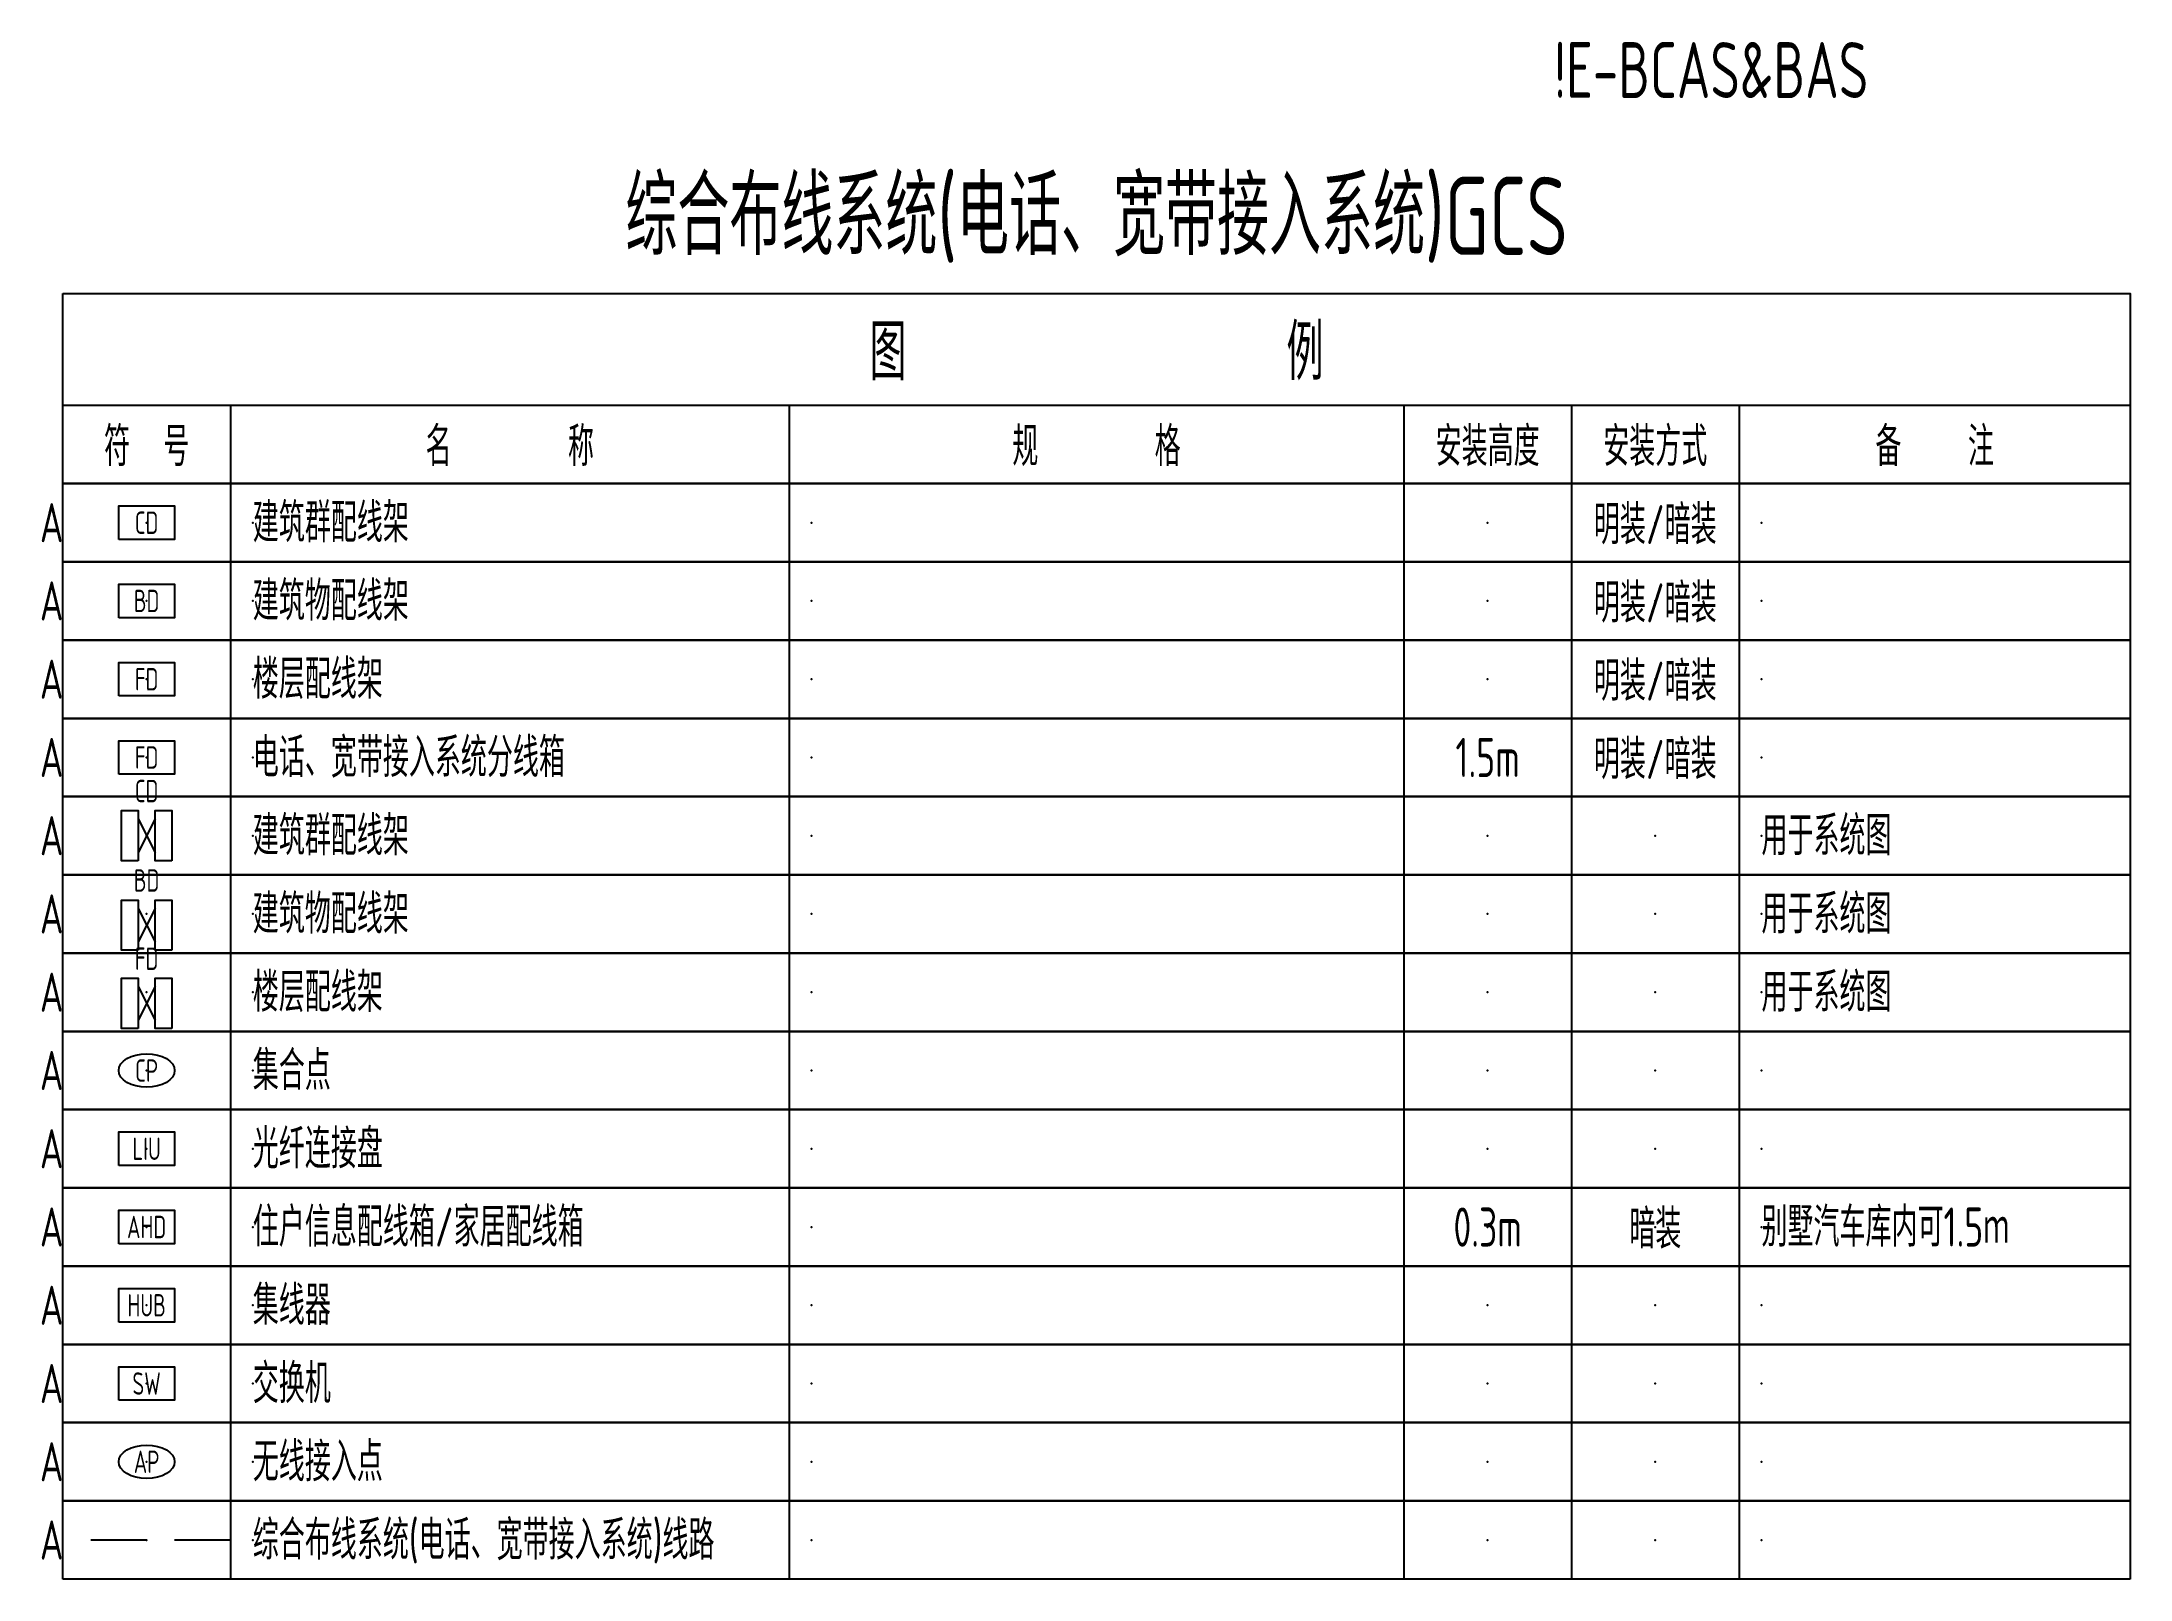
# Model space of a CAD drawing. Extents: x -337 to 273738, y -225 to 2088994.
# Drawn here: x 44274 to 62962, y 418060 to 431812 of the extents above; entities that cross this region are included whole.
import ezdxf
from ezdxf.enums import TextEntityAlignment as Align

# ---------------------------------------------------------------- set-up
doc = ezdxf.new("R2010")
doc.units = 0
doc.header["$LTSCALE"] = 1000
doc.linetypes.add('DASHED', pattern=[0.75, 0.5, -0.25])
doc.layers.get('0').update_dxf_attribs({"linetype": 'CONTINUOUS'})
for name, color, linetype in [('E-GCS-EQPM', 3, 'CONTINUOUS'), ('E-GCS-WIRE', 4, 'DASHED'), ('E-UNIV-DIAG', 2, 'CONTINUOUS'), ('E-UNIV-EL', 140, 'CONTINUOUS'), ('E-UNIV-NOTE', 6, 'CONTINUOUS')]:
    doc.layers.add(name, color=color, linetype=linetype)
doc.styles.add('TH-STYLE3', font='tssdeng.shx', dxfattribs={"width": 0.65, "bigfont": 'tssdchn.shx'})

msp = doc.modelspace()

# ---------------------------------------------------------------- texts
at = {"layer": 'E-UNIV-NOTE', "style": 'TH-STYLE3', "width": 0.7}
msp.add_text('!E-BCAS&BAS', height=500, dxfattribs=at).set_placement((59212, 431560), align=Align.MIDDLE)

# ---------------------------------------------------------------- blocks, each defined once
blk = doc.blocks.new('E-BKTS2')
for p, q in [((0, 0), (185, 0)), ((0, -7), (0, 0)), ((185, 0), (185, -7)), ((185, -7), (0, -7))]:
    blk.add_line(p, q)
at = {"linetype": 'Continuous'}
for p, q in [((15, 0), (15, -7)), ((65, 0), (65, -7)), ((120, 0), (120, -7)), ((135, 0), (135, -7)), ((150, 0), (150, -7))]:
    blk.add_line(p, q, dxfattribs=at)
for p in [(7.5, -3.5), (17, -3.5), (67, -3.5), (127.5, -3.5), (142.5, -3.5), (152, -3.5)]:
    blk.add_point(p, dxfattribs=at)
blk = doc.blocks.new('E-BKTS1')
blk.add_line((0, -10), (185, -10))
at = {"linetype": 'Continuous'}
for p, q in [((15, -10), (15, -17)), ((65, -10), (65, -17)), ((120, -10), (120, -17)), ((135, -10), (135, -17)), ((150, -10), (150, -17))]:
    blk.add_line(p, q, dxfattribs=at)
blk.add_lwpolyline([(0, 0), (185, 0), (185, -17), (0, -17)], close=True)
at = {"layer": 'E-UNIV-NOTE', "style": 'TH-STYLE3', "width": 0.7}
for s, height, p in [('图                例', 5, (92.5, -5)), ('安装高度', 3.5, (127.5, -13.5)), ('安装方式', 3.5, (142.5, -13.5))]:
    blk.add_text(s, height=height, dxfattribs=at).set_placement(p, align=Align.MIDDLE)
at = {"layer": 'E-UNIV-NOTE', "linetype": 'Continuous', "style": 'TH-STYLE3', "width": 0.7}
for s, p in [('符  号', (7.5, -13.5)), ('名       称', (40, -13.5)), ('规       格', (92.5, -13.5)), ('备    注', (167.5, -13.5))]:
    blk.add_text(s, height=3.5, dxfattribs=at).set_placement(p, align=Align.MIDDLE)
blk = doc.blocks.new('E-BGC001')
blk.add_lwpolyline([(-2.5, -1.5), (-2.5, 1.5), (2.5, 1.5), (2.5, -1.5)], close=True)
at = {"layer": 'E-UNIV-EL', "style": 'TH-STYLE3', "width": 0.7}
blk.add_attdef('BOX', text='', height=2, dxfattribs=at).set_placement((0, 0), align=Align.MIDDLE)
blk = doc.blocks.new('E-BGC002')
blk.add_lwpolyline([(-2.5, -1.5), (-2.5, 1.5), (2.5, 1.5), (2.5, -1.5)], close=True)
at = {"layer": 'E-UNIV-EL', "style": 'TH-STYLE3', "width": 0.7}
blk.add_attdef('BOX', text='', height=2, dxfattribs=at).set_placement((0, 0), align=Align.MIDDLE)
blk = doc.blocks.new('E-BGC003')
blk.add_lwpolyline([(-2.5, -1.5), (-2.5, 1.5), (2.5, 1.5), (2.5, -1.5)], close=True)
at = {"layer": 'E-UNIV-EL', "style": 'TH-STYLE3', "width": 0.7}
blk.add_attdef('BOX', text='', height=2, dxfattribs=at).set_placement((0, 0), align=Align.MIDDLE)
blk = doc.blocks.new('E-BGC012')
for p, q in [((-0.75, 1.5), (0.75, -1.5)), ((0.75, 1.5), (-0.75, -1.5))]:
    blk.add_line(p, q)
for points in [[(-0.75, -2.25), (-2.25, -2.25), (-2.25, 2.25), (-0.75, 2.25)], [(2.25, -2.25), (0.75, -2.25), (0.75, 2.25), (2.25, 2.25)]]:
    blk.add_lwpolyline(points, close=True)
at = {"layer": 'E-UNIV-EL', "style": 'TH-STYLE3', "width": 0.7}
blk.add_attdef('BOX', text='', height=2, dxfattribs=at).set_placement((0, 4), align=Align.MIDDLE)
blk = doc.blocks.new('E-BGC013')
for p, q in [((-0.75, 1.5), (0.75, -1.5)), ((0.75, 1.5), (-0.75, -1.5))]:
    blk.add_line(p, q)
for points in [[(-0.75, -2.25), (-2.25, -2.25), (-2.25, 2.25), (-0.75, 2.25)], [(2.25, -2.25), (0.75, -2.25), (0.75, 2.25), (2.25, 2.25)]]:
    blk.add_lwpolyline(points, close=True)
at = {"layer": 'E-UNIV-EL', "style": 'TH-STYLE3', "width": 0.7}
blk.add_attdef('BOX', text='', height=2, dxfattribs=at).set_placement((0, 4), align=Align.MIDDLE)
blk = doc.blocks.new('E-BGC021')
blk.add_lwpolyline([(-2.5, -1.5), (-2.5, 1.5), (2.5, 1.5), (2.5, -1.5)], close=True)
at = {"layer": 'E-UNIV-EL', "style": 'TH-STYLE3', "width": 0.7}
blk.add_attdef('BOX', text='', height=2, dxfattribs=at).set_placement((0, 0), align=Align.MIDDLE)
blk = doc.blocks.new('E-BGC022')
blk.add_lwpolyline([(-2.5, -1.5), (-2.5, 1.5), (2.5, 1.5), (2.5, -1.5)], close=True)
at = {"layer": 'E-UNIV-EL', "style": 'TH-STYLE3', "width": 0.7}
blk.add_attdef('BOX', text='', height=2, dxfattribs=at).set_placement((0, 0), align=Align.MIDDLE)
blk = doc.blocks.new('E-BGC023')
blk.add_ellipse((0, 0), major_axis=(-2.5, 0), ratio=0.6)
at = {"layer": 'E-UNIV-EL', "style": 'TH-STYLE3', "width": 0.7}
blk.add_attdef('BOX', text='', height=2, dxfattribs=at).set_placement((0, 0), align=Align.MIDDLE)
blk = doc.blocks.new('E-BGC004')
blk.add_ellipse((0, 0), major_axis=(-2.5, 0), ratio=0.6)
at = {"layer": 'E-UNIV-EL', "style": 'TH-STYLE3', "width": 0.7}
blk.add_attdef('BOX', text='', height=2, dxfattribs=at).set_placement((0, 0), align=Align.MIDDLE)
blk = doc.blocks.new('E-BGC006')
blk.add_lwpolyline([(-2.5, -1.5), (-2.5, 1.5), (2.5, 1.5), (2.5, -1.5)], close=True)
at = {"layer": 'E-UNIV-EL', "style": 'TH-STYLE3', "width": 0.7}
blk.add_attdef('BOX', text='', height=2, dxfattribs=at).set_placement((0, 0), align=Align.MIDDLE)
blk = doc.blocks.new('E-BGC005')
blk.add_lwpolyline([(-2.5, -1.5), (-2.5, 1.5), (2.5, 1.5), (2.5, -1.5)], close=True)
at = {"layer": 'E-UNIV-EL', "style": 'TH-STYLE3', "width": 0.7}
blk.add_attdef('BOX', text='', height=2, dxfattribs=at).set_placement((0, 0), align=Align.MIDDLE)
blk = doc.blocks.new('E-BGC011')
for p, q in [((-0.75, 1.5), (0.75, -1.5)), ((0.75, 1.5), (-0.75, -1.5))]:
    blk.add_line(p, q)
for points in [[(-0.75, -2.25), (-2.25, -2.25), (-2.25, 2.25), (-0.75, 2.25)], [(2.25, -2.25), (0.75, -2.25), (0.75, 2.25), (2.25, 2.25)]]:
    blk.add_lwpolyline(points, close=True)
at = {"layer": 'E-UNIV-EL', "style": 'TH-STYLE3', "width": 0.7}
blk.add_attdef('BOX', text='', height=2, dxfattribs=at).set_placement((0, 4), align=Align.MIDDLE)
blk = doc.blocks.new('综合布线系统一')
at = {"layer": 'E-GCS-WIRE'}
blk.add_line((1500, -11150), (0, -11150), dxfattribs=at)
at = {"layer": 'E-GCS-EQPM', "xscale": 100, "yscale": 100, "zscale": 100}
for name, p, values in [('E-BGC001', (750, -2050), {'BOX': 'CD'}), ('E-BGC002', (750, -2750), {'BOX': 'BD'}), ('E-BGC003', (750, -3450), {'BOX': 'FD'}), ('E-BGC003', (750, -4150), {'BOX': 'FD'}), ('E-BGC011', (750, -4850), {'BOX': 'CD'}), ('E-BGC012', (750, -5650), {'BOX': 'BD'}), ('E-BGC013', (750, -6350), {'BOX': 'FD'}), ('E-BGC004', (750, -6950), {'BOX': 'CP'}), ('E-BGC005', (750, -7650), {'BOX': 'LIU'}), ('E-BGC006', (750, -8350), {'BOX': 'AHD'}), ('E-BGC021', (750, -9050), {'BOX': 'HUB'}), ('E-BGC022', (750, -9750), {'BOX': 'SW'}), ('E-BGC023', (750, -10450), {'BOX': 'AP'})]:
    blk.add_blockref(name, p, dxfattribs=at).add_auto_attribs(values)
at = {"layer": 'E-UNIV-DIAG', "xscale": 100, "yscale": 100, "zscale": 100}
for name, p in [('E-BKTS1', (0, 0)), ('E-BKTS2', (0, -1700)), ('E-BKTS2', (0, -2400)), ('E-BKTS2', (0, -3100)), ('E-BKTS2', (0, -3800)), ('E-BKTS2', (0, -4500)), ('E-BKTS2', (0, -5200)), ('E-BKTS2', (0, -5900)), ('E-BKTS2', (0, -6600)), ('E-BKTS2', (0, -7300)), ('E-BKTS2', (0, -8000)), ('E-BKTS2', (0, -8700)), ('E-BKTS2', (0, -9400)), ('E-BKTS2', (0, -10100)), ('E-BKTS2', (0, -10800))]:
    blk.add_blockref(name, p, dxfattribs=at)
at = {"layer": 'E-UNIV-NOTE', "style": 'TH-STYLE3', "width": 0.7}
for s, height, p in [('综合布线系统(电话、宽带接入系统)GCS', 700, (9250, 700)), ('明装/暗装', 350, (14250, -2050)), ('A', 350, (-100, -2050)), ('A', 350, (-100, -2750)), ('明装/暗装', 350, (14250, -2750)), ('A', 350, (-100, -3450)), ('明装/暗装', 350, (14250, -3450)), ('A', 350, (-100, -4150)), ('1.5m', 350, (12750, -4150)), ('明装/暗装', 350, (14250, -4150)), ('A', 350, (-100, -4850)), ('A', 350, (-100, -5550)), ('A', 350, (-100, -6250)), ('A', 350, (-100, -6950)), ('A', 350, (-100, -7650)), ('A', 350, (-100, -8350)), ('0.3m', 350, (12750, -8350)), ('暗装', 350, (14250, -8350)), ('A', 350, (-100, -9050)), ('A', 350, (-100, -9750)), ('A', 350, (-100, -10450)), ('A', 350, (-100, -11150))]:
    blk.add_text(s, height=height, dxfattribs=at).set_placement(p, align=Align.MIDDLE)
at = {"layer": 'E-UNIV-NOTE', "linetype": 'Continuous', "style": 'TH-STYLE3', "width": 0.7}
for s, p in [('建筑群配线架', (1700, -2050)), ('建筑物配线架', (1700, -2750)), ('楼层配线架', (1700, -3450)), ('电话、宽带接入系统分线箱', (1700, -4150)), ('建筑群配线架', (1700, -4850)), ('建筑物配线架', (1700, -5550)), ('楼层配线架', (1700, -6250)), ('集合点', (1700, -6950)), ('光纤连接盘', (1700, -7650)), ('住户信息配线箱/家居配线箱', (1700, -8350)), ('集线器', (1700, -9050)), ('交换机', (1700, -9750)), ('无线接入点', (1700, -10450))]:
    blk.add_text(s, height=350, dxfattribs=at).set_placement(p, align=Align.MIDDLE_LEFT)
at = {"layer": 'E-UNIV-NOTE', "style": 'TH-STYLE3', "width": 0.7}
for s, p in [('用于系统图', (15200, -4850)), ('用于系统图', (15200, -5550)), ('用于系统图', (15200, -6250)), ('别墅汽车库内可1.5ｍ', (15200, -8350)), ('综合布线系统(电话、宽带接入系统)线路', (1700, -11150))]:
    blk.add_text(s, height=350, dxfattribs=at).set_placement(p, align=Align.MIDDLE_LEFT)

# ---------------------------------------------------------------- block references
msp.add_blockref('综合布线系统一', (44462, 429560))

msp.set_redraw_order([(e.dxf.handle, doc.entitydb.next_handle()) for e in msp.query("TEXT MTEXT ATTDEF DIMENSION ARC_DIMENSION")])  # texts and dimensions are drawn at this point

doc.saveas('drawing.dxf')
